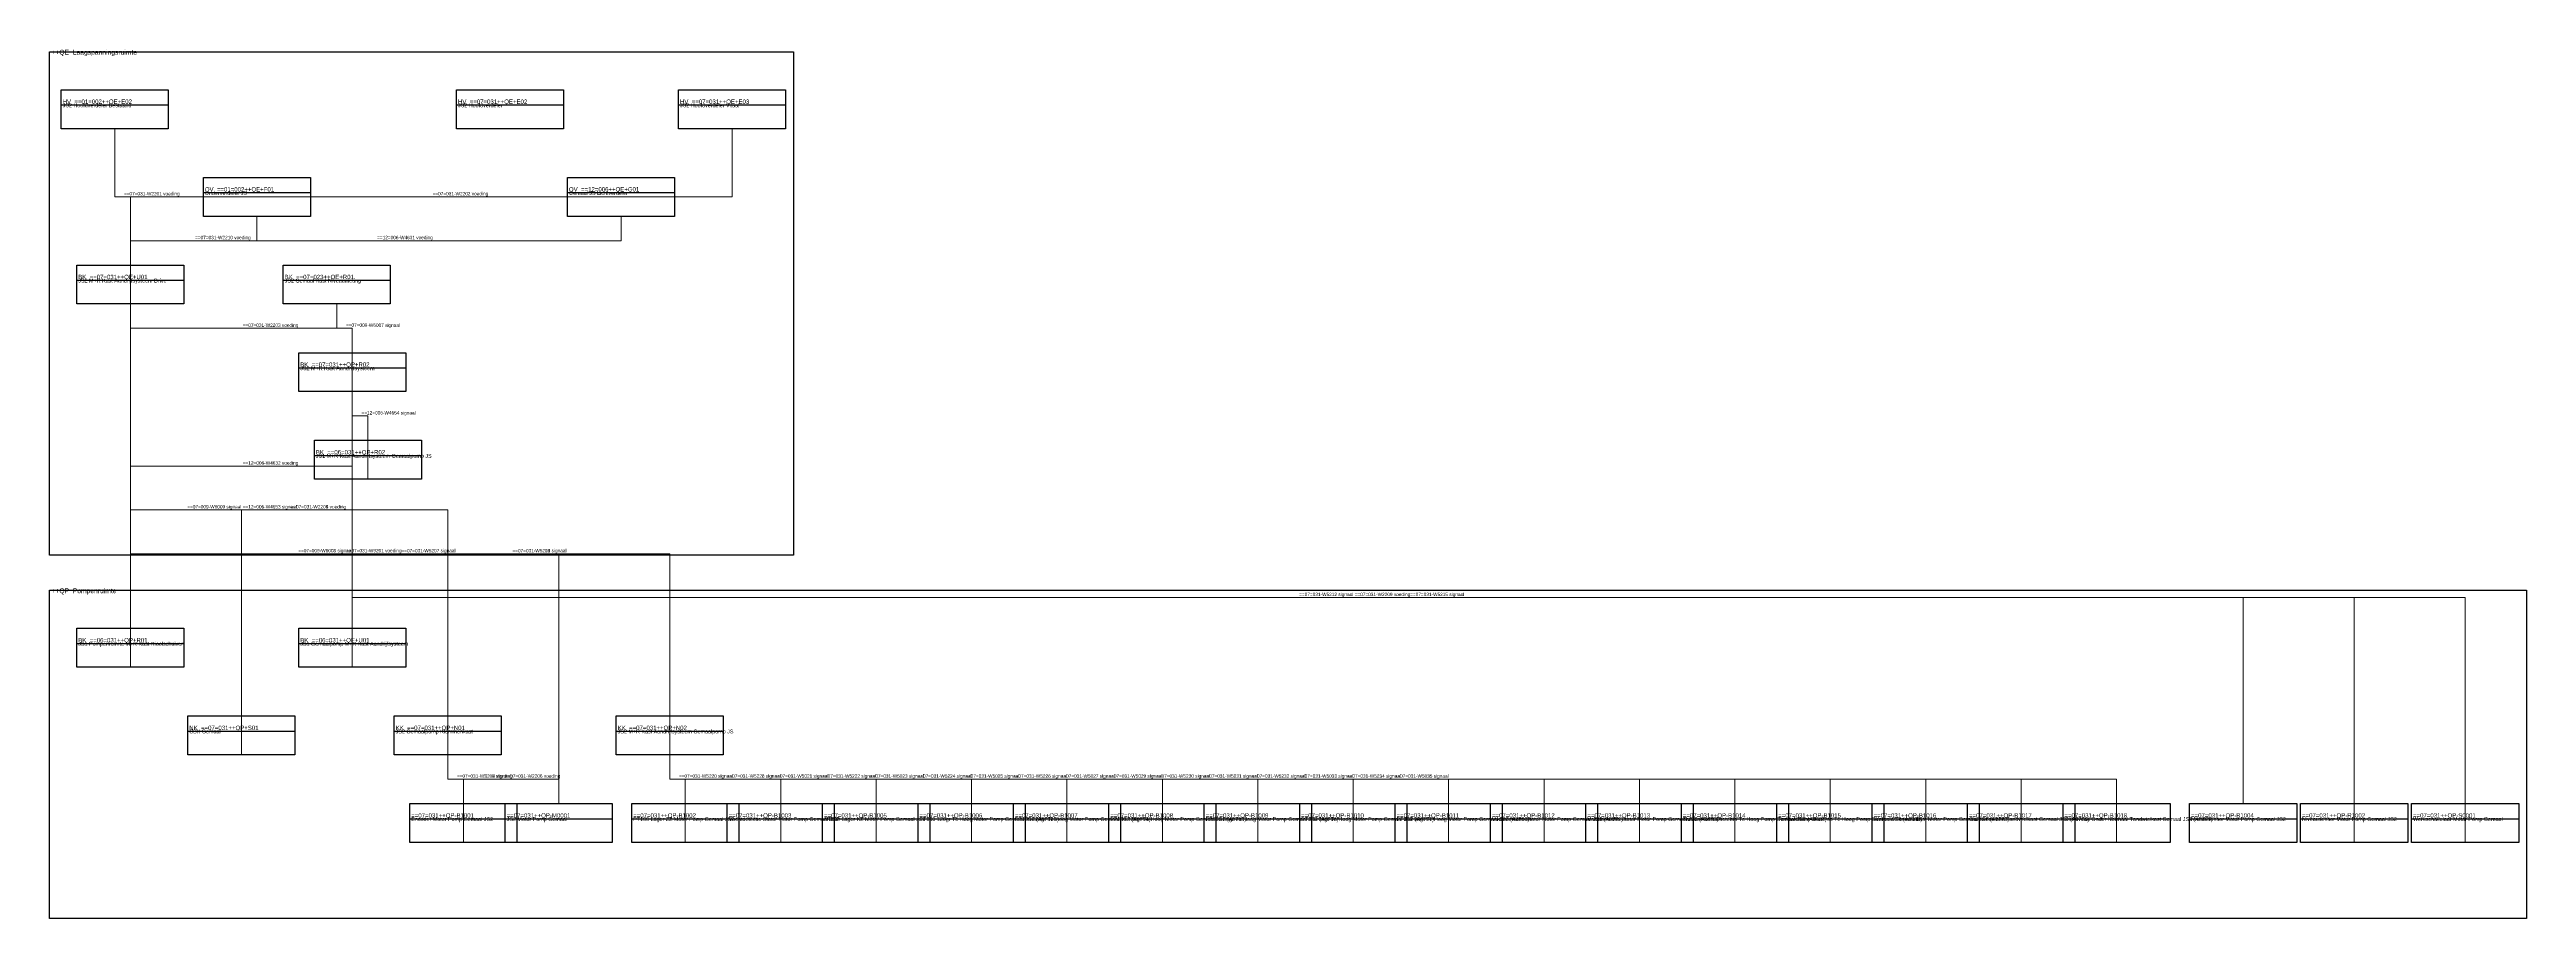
# Model space of a CAD drawing. Header units: millimetres. Extents: x 15 to 826, y -299 to -14.
import ezdxf

# ---------------------------------------------------------------- set-up
doc = ezdxf.new("R2010")
doc.units = ezdxf.units.MM
doc.linetypes.add('DASHED', pattern=[1, -1])
for name, color, linetype, true_color in [('HW_KAST', 7, 'Continuous', 0x000000), ('HW_KAST_HEADER', 7, 'Continuous', 0x1565c0), ('HW_RUIMTE', 7, 'Continuous', 0xa0a0a0), ('HW_TEKST', 7, 'Continuous', 0x000000), ('HW_VELDCOMPONENT', 7, 'Continuous', 0x000000), ('HW_VELDCOMPONENT_HEADER', 7, 'Continuous', 0x2e7d32), ('HW_VERBINDING', 7, 'Continuous', 0x505050)]:
    doc.layers.add(name, color=color, linetype=linetype, true_color=true_color)

msp = doc.modelspace()

# ---------------------------------------------------------------- linework, layer by layer
at = {"layer": 'HW_KAST', "true_color": 0x000000}
for points in [[(18.83, -27.43), (53.89, -27.43), (53.89, -40.18), (18.83, -40.18)], [(148.25, -27.43), (183.32, -27.43), (183.32, -40.18), (148.25, -40.18)], [(220.94, -27.43), (256, -27.43), (256, -40.18), (220.94, -40.18)], [(65.37, -56.12), (100.44, -56.12), (100.44, -68.88), (65.37, -68.88)], [(184.6, -56.12), (219.66, -56.12), (219.66, -68.88), (184.6, -68.88)], [(23.93, -84.81), (58.99, -84.81), (58.99, -97.57), (23.93, -97.57)], [(91.51, -84.81), (126.58, -84.81), (126.58, -97.57), (91.51, -97.57)], [(96.61, -113.51), (131.68, -113.51), (131.68, -126.26), (96.61, -126.26)], [(101.71, -142.2), (136.78, -142.2), (136.78, -154.95), (101.71, -154.95)], [(23.93, -203.72), (58.99, -203.72), (58.99, -216.47), (23.93, -216.47)], [(96.61, -203.72), (131.68, -203.72), (131.68, -216.47), (96.61, -216.47)], [(60.27, -232.41), (95.33, -232.41), (95.33, -245.17), (60.27, -245.17)], [(127.85, -232.41), (162.92, -232.41), (162.92, -245.17), (127.85, -245.17)], [(200.54, -232.41), (235.6, -232.41), (235.6, -245.17), (200.54, -245.17)]]:
    msp.add_lwpolyline(points, close=True, dxfattribs=at)
at = {"layer": 'HW_KAST_HEADER', "true_color": 0x1565c0}
for points in [[(18.83, -27.43), (53.89, -27.43), (53.89, -32.53), (18.83, -32.53)], [(148.25, -27.43), (183.32, -27.43), (183.32, -32.53), (148.25, -32.53)], [(220.94, -27.43), (256, -27.43), (256, -32.53), (220.94, -32.53)]]:
    msp.add_lwpolyline(points, close=True, dxfattribs=at)
at = {"layer": 'HW_KAST_HEADER', "true_color": 0x1976d2}
for points in [[(65.37, -56.12), (100.44, -56.12), (100.44, -61.22), (65.37, -61.22)], [(184.6, -56.12), (219.66, -56.12), (219.66, -61.22), (184.6, -61.22)]]:
    msp.add_lwpolyline(points, close=True, dxfattribs=at)
at = {"layer": 'HW_KAST_HEADER', "true_color": 0x6a1b9a}
for points in [[(23.93, -84.81), (58.99, -84.81), (58.99, -89.92), (23.93, -89.92)], [(91.51, -84.81), (126.58, -84.81), (126.58, -89.92), (91.51, -89.92)], [(96.61, -113.51), (131.68, -113.51), (131.68, -118.61), (96.61, -118.61)], [(101.71, -142.2), (136.78, -142.2), (136.78, -147.3), (101.71, -147.3)], [(23.93, -203.72), (58.99, -203.72), (58.99, -208.82), (23.93, -208.82)], [(96.61, -203.72), (131.68, -203.72), (131.68, -208.82), (96.61, -208.82)]]:
    msp.add_lwpolyline(points, close=True, dxfattribs=at)
at = {"layer": 'HW_KAST_HEADER', "true_color": 0x00695c}
msp.add_lwpolyline([(60.27, -232.41), (95.33, -232.41), (95.33, -237.51), (60.27, -237.51)], close=True, dxfattribs=at)
at = {"layer": 'HW_KAST_HEADER', "true_color": 0xe65100}
for points in [[(127.85, -232.41), (162.92, -232.41), (162.92, -237.51), (127.85, -237.51)], [(200.54, -232.41), (235.6, -232.41), (235.6, -237.51), (200.54, -237.51)]]:
    msp.add_lwpolyline(points, close=True, dxfattribs=at)
at = {"layer": 'HW_RUIMTE', "linetype": 'DASHED', "true_color": 0xa0a0a0}
for points in [[(15, -15), (258.56, -15), (258.56, -179.81), (15, -179.81)], [(15, -191.29), (826, -191.29), (826, -298.72), (15, -298.72)]]:
    msp.add_lwpolyline(points, close=True, dxfattribs=at)
at = {"layer": 'HW_VELDCOMPONENT', "true_color": 0x000000}
for points in [[(132.95, -261.11), (168.02, -261.11), (168.02, -273.86), (132.95, -273.86)], [(164.19, -261.11), (199.26, -261.11), (199.26, -273.86), (164.19, -273.86)], [(205.64, -261.11), (240.7, -261.11), (240.7, -273.86), (205.64, -273.86)], [(236.88, -261.11), (271.94, -261.11), (271.94, -273.86), (236.88, -273.86)], [(268.12, -261.11), (303.19, -261.11), (303.19, -273.86), (268.12, -273.86)], [(299.36, -261.11), (334.43, -261.11), (334.43, -273.86), (299.36, -273.86)], [(330.6, -261.11), (365.67, -261.11), (365.67, -273.86), (330.6, -273.86)], [(361.84, -261.11), (396.91, -261.11), (396.91, -273.86), (361.84, -273.86)], [(393.08, -261.11), (428.15, -261.11), (428.15, -273.86), (393.08, -273.86)], [(424.33, -261.11), (459.39, -261.11), (459.39, -273.86), (424.33, -273.86)], [(455.57, -261.11), (490.63, -261.11), (490.63, -273.86), (455.57, -273.86)], [(486.81, -261.11), (521.88, -261.11), (521.88, -273.86), (486.81, -273.86)], [(518.05, -261.11), (553.12, -261.11), (553.12, -273.86), (518.05, -273.86)], [(549.29, -261.11), (584.36, -261.11), (584.36, -273.86), (549.29, -273.86)], [(580.53, -261.11), (615.6, -261.11), (615.6, -273.86), (580.53, -273.86)], [(611.77, -261.11), (646.84, -261.11), (646.84, -273.86), (611.77, -273.86)], [(643.01, -261.11), (678.08, -261.11), (678.08, -273.86), (643.01, -273.86)], [(674.26, -261.11), (709.32, -261.11), (709.32, -273.86), (674.26, -273.86)], [(715.7, -261.11), (750.77, -261.11), (750.77, -273.86), (715.7, -273.86)], [(752.04, -261.11), (787.11, -261.11), (787.11, -273.86), (752.04, -273.86)], [(788.38, -261.11), (823.45, -261.11), (823.45, -273.86), (788.38, -273.86)]]:
    msp.add_lwpolyline(points, close=True, dxfattribs=at)
at = {"layer": 'HW_VELDCOMPONENT_HEADER', "true_color": 0x2e7d32}
for points in [[(132.95, -261.11), (168.02, -261.11), (168.02, -266.21), (132.95, -266.21)], [(164.19, -261.11), (199.26, -261.11), (199.26, -266.21), (164.19, -266.21)], [(205.64, -261.11), (240.7, -261.11), (240.7, -266.21), (205.64, -266.21)], [(236.88, -261.11), (271.94, -261.11), (271.94, -266.21), (236.88, -266.21)], [(268.12, -261.11), (303.19, -261.11), (303.19, -266.21), (268.12, -266.21)], [(299.36, -261.11), (334.43, -261.11), (334.43, -266.21), (299.36, -266.21)], [(330.6, -261.11), (365.67, -261.11), (365.67, -266.21), (330.6, -266.21)], [(361.84, -261.11), (396.91, -261.11), (396.91, -266.21), (361.84, -266.21)], [(393.08, -261.11), (428.15, -261.11), (428.15, -266.21), (393.08, -266.21)], [(424.33, -261.11), (459.39, -261.11), (459.39, -266.21), (424.33, -266.21)], [(455.57, -261.11), (490.63, -261.11), (490.63, -266.21), (455.57, -266.21)], [(486.81, -261.11), (521.88, -261.11), (521.88, -266.21), (486.81, -266.21)], [(518.05, -261.11), (553.12, -261.11), (553.12, -266.21), (518.05, -266.21)], [(549.29, -261.11), (584.36, -261.11), (584.36, -266.21), (549.29, -266.21)], [(580.53, -261.11), (615.6, -261.11), (615.6, -266.21), (580.53, -266.21)], [(611.77, -261.11), (646.84, -261.11), (646.84, -266.21), (611.77, -266.21)], [(643.01, -261.11), (678.08, -261.11), (678.08, -266.21), (643.01, -266.21)], [(674.26, -261.11), (709.32, -261.11), (709.32, -266.21), (674.26, -266.21)], [(715.7, -261.11), (750.77, -261.11), (750.77, -266.21), (715.7, -266.21)], [(752.04, -261.11), (787.11, -261.11), (787.11, -266.21), (752.04, -266.21)], [(788.38, -261.11), (823.45, -261.11), (823.45, -266.21), (788.38, -266.21)]]:
    msp.add_lwpolyline(points, close=True, dxfattribs=at)
at = {"layer": 'HW_VERBINDING', "lineweight": 18, "true_color": 0x505050}
for points in [[(36.36, -40.18), (36.36, -62.5), (41.46, -62.5), (41.46, -84.81)], [(238.47, -40.18), (238.47, -62.5), (41.46, -62.5), (41.46, -84.81)], [(202.13, -68.88), (202.13, -76.85), (41.46, -76.85), (41.46, -84.81)], [(82.9, -68.88), (82.9, -76.85), (41.46, -76.85), (41.46, -84.81)], [(114.14, -216.47), (114.14, -150.64), (41.46, -150.64), (41.46, -84.81)], [(41.46, -97.57), (41.46, -164.99), (77.8, -164.99), (77.8, -232.41)], [(41.46, -97.57), (41.46, -179.34), (181.73, -179.34), (181.73, -261.11)], [(41.46, -97.57), (41.46, -105.54), (114.14, -105.54), (114.14, -113.51)], [(41.46, -97.57), (41.46, -164.99), (145.38, -164.99), (145.38, -232.41)], [(41.46, -97.57), (41.46, -164.99), (145.38, -164.99), (145.38, -232.41)], [(109.04, -97.57), (109.04, -105.54), (114.14, -105.54), (114.14, -113.51)], [(41.46, -216.47), (41.46, -164.99), (114.14, -164.99), (114.14, -113.51)], [(77.8, -245.17), (77.8, -179.34), (114.14, -179.34), (114.14, -113.51)], [(769.57, -273.86), (769.57, -193.68), (114.14, -193.68), (114.14, -113.51)], [(805.92, -273.86), (805.92, -193.68), (114.14, -193.68), (114.14, -113.51)], [(145.38, -245.17), (145.38, -179.34), (114.14, -179.34), (114.14, -113.51)], [(119.24, -154.95), (119.24, -134.23), (114.14, -134.23), (114.14, -113.51)], [(114.14, -126.26), (114.14, -193.68), (733.23, -193.68), (733.23, -261.11)], [(114.14, -126.26), (114.14, -179.34), (218.07, -179.34), (218.07, -232.41)], [(114.14, -126.26), (114.14, -179.34), (218.07, -179.34), (218.07, -232.41)], [(114.14, -126.26), (114.14, -179.34), (218.07, -179.34), (218.07, -232.41)], [(150.49, -273.86), (150.49, -253.14), (145.38, -253.14), (145.38, -232.41)], [(660.55, -273.86), (660.55, -253.14), (218.07, -253.14), (218.07, -232.41)], [(254.41, -273.86), (254.41, -253.14), (218.07, -253.14), (218.07, -232.41)], [(535.58, -273.86), (535.58, -253.14), (218.07, -253.14), (218.07, -232.41)], [(348.13, -273.86), (348.13, -253.14), (218.07, -253.14), (218.07, -232.41)], [(441.86, -273.86), (441.86, -253.14), (218.07, -253.14), (218.07, -232.41)], [(629.31, -273.86), (629.31, -253.14), (218.07, -253.14), (218.07, -232.41)], [(285.65, -273.86), (285.65, -253.14), (218.07, -253.14), (218.07, -232.41)], [(598.07, -273.86), (598.07, -253.14), (218.07, -253.14), (218.07, -232.41)], [(504.34, -273.86), (504.34, -253.14), (218.07, -253.14), (218.07, -232.41)], [(566.82, -273.86), (566.82, -253.14), (218.07, -253.14), (218.07, -232.41)], [(316.89, -273.86), (316.89, -253.14), (218.07, -253.14), (218.07, -232.41)], [(473.1, -273.86), (473.1, -253.14), (218.07, -253.14), (218.07, -232.41)], [(691.79, -273.86), (691.79, -253.14), (218.07, -253.14), (218.07, -232.41)], [(379.38, -273.86), (379.38, -253.14), (218.07, -253.14), (218.07, -232.41)], [(223.17, -273.86), (223.17, -253.14), (218.07, -253.14), (218.07, -232.41)], [(410.62, -273.86), (410.62, -253.14), (218.07, -253.14), (218.07, -232.41)], [(145.38, -245.17), (145.38, -253.14), (181.73, -253.14), (181.73, -261.11)], [(145.38, -245.17), (145.38, -253.14), (150.49, -253.14), (150.49, -261.11)]]:
    msp.add_lwpolyline(points, dxfattribs=at)

# ---------------------------------------------------------------- texts
at = {"layer": 'HW_TEKST', "true_color": 0xa0a0a0}
for s, p in [('++QE  Laagspanningsruimte', (15.64, -15.96)), ('++QP  Pompenruimte', (15.64, -192.25))]:
    msp.add_text(s, height=1.5939, dxfattribs=at).set_placement(p)
at = {"layer": 'HW_TEKST', "true_color": 0x000000}
for s, height, p in [('JS2 Hoofdverdeler Bestaand', 1.2752, (19.3, -33.17)), ('JS2 Hoofdverdeler', 1.2752, (148.73, -33.17)), ('JS2 Hoofdverdeler Vitaal', 1.2752, (221.42, -33.17)), ('Onderverdeler JS', 1.2752, (65.85, -61.86)), ('Gemaal JS Lichtverdeler', 1.2752, (185.07, -61.86)), ('JS2 M+R Kast Aandrijfsysteem Drive', 1.2752, (24.4, -90.55)), ('JS2 Gemaal Kast Niveaumeting', 1.2752, (91.99, -90.55)), ('JS2 M+R Kast Aandrijfsysteem', 1.2752, (97.09, -119.24)), ('JS1 M+R Kast Aandrijfsysteem Gemaalpomp JS', 1.2752, (102.19, -147.94)), ('JS1 Pompenruimte M+R Kast Rioolschuiven', 1.2752, (24.4, -209.46)), ('JS1 Gemaalpomp M+R Kast Aandrijfsysteem', 1.2752, (97.09, -209.46)), ('CBX Gemaal', 1.275, (60.75, -238.15)), ('JS2 Gemaalpomp Klemmenkast', 1.2752, (128.33, -238.15)), ('JS2 M+R Kast Aandrijfsysteem Gemaalpomp JS', 1.2752, (201.01, -238.15)), ('Encoder Motor Pomp Gemaal JS2', 1.2752, (133.43, -266.84)), ('JS2 Motor Pomp Gemaal', 1.2752, (164.67, -266.84)), ('PT100 Lager ZZ Motor Pomp Gemaal JS2', 1.2752, (206.11, -266.84)), ('Vochtdetectie Stator Motor Pomp Gemaal JS2', 1.2752, (237.36, -266.84)), ('PT100 Lager KZ Motor Pomp Gemaal JS2', 1.2752, (268.6, -266.84)), ('PT100 120gr Te Hoog Motor Pomp Gemaal JS2 (A0791B)', 1.2752, (299.84, -266.84)), ('PT100 120gr Te Hoog Motor Pomp Gemaal JS2 (A0794)', 1.2752, (331.08, -266.84)), ('PT100 120gr Te Hoog Motor Pomp Gemaal JS2 (A0795)', 1.2752, (362.32, -266.84)), ('PT100 90gr Te Hoog Motor Pomp Gemaal JS2 (A0796)', 1.2752, (393.56, -266.84)), ('PT100 90gr Te Hoog Motor Pomp Gemaal JS2 (A0797)', 1.2752, (424.8, -266.84)), ('PT100 90gr Te Hoog Motor Pomp Gemaal JS2 (A0798)', 1.2752, (456.05, -266.84)), ('Vochtdetectie Stator Motor Pomp Gemaal JS2 (A0772)', 1.2752, (487.29, -266.84)), ('Vochtdetectie Stator Motor Pomp Gemaal JS2 (A0773)', 1.2752, (518.53, -266.84)), ('Tandwielkast Olietemp Te Hoog Pomp Gemaal JS2 (A0687)', 1.2752, (549.77, -266.84)), ('Tandwielkast Olietemp Te Hoog Pomp Gemaal JS2 (A0688)', 1.2752, (581.01, -266.84)), ('Water in Tandwielkast Motor Pomp Gemaal JS2 (A0775)', 1.2752, (612.25, -266.84)), ('Olieniveau Min Tandwielkast Gemaal JS2 (A0776)', 1.2752, (643.49, -266.84)), ('Olieniveau Onder Normaal Tandwielkast Gemaal JS2 (A0777)', 1.2752, (674.73, -266.84)), ('Niveausensor Motor Pomp Gemaal JS2', 1.2752, (716.18, -266.84)), ('Niveausensor Motor Pomp Gemaal JS2', 1.2752, (752.52, -266.84)), ('Werkschakelaar Motor Pomp Gemaal', 1.2752, (788.86, -266.84))]:
    msp.add_text(s, height=height, dxfattribs=at).set_placement(p)
at = {"layer": 'HW_TEKST', "true_color": 0xffffff}
for s, p in [('HV  ==01=002++QE+E02', (19.3, -32.06)), ('HV  ==07=031++QE+E02', (148.73, -32.06)), ('HV  ==07=031++QE+E03', (221.42, -32.06)), ('OV  ==01=002++QE+F01', (65.85, -60.75)), ('OV  ==12=006++QE+G01', (185.07, -60.75)), ('BK  ==07=031++QE+U01', (24.4, -89.44)), ('BK  ==07=023++QE+R01', (91.99, -89.44)), ('BK  ==07=031++QP+R02', (97.09, -118.13)), ('BK  ==06=031++QP+R02', (102.19, -146.82)), ('BK  ==06=031++QP+R01', (24.4, -208.35)), ('BK  ==06=031++QE+U01', (97.09, -208.35)), ('NK  ==07=031++QP+S01', (60.75, -237.04)), ('KK  ==07=031++QP+N01', (128.33, -237.04)), ('KK  ==07=031++QP+N02', (201.01, -237.04)), ('==07=031++QP-B1001', (133.43, -265.73)), ('==07=031++QP-M0001', (164.67, -265.73)), ('==07=031++QP-B1002', (206.11, -265.73)), ('==07=031++QP-B1003', (237.36, -265.73)), ('==07=031++QP-B1005', (268.6, -265.73)), ('==07=031++QP-B1006', (299.84, -265.73)), ('==07=031++QP-B1007', (331.08, -265.73)), ('==07=031++QP-B1008', (362.32, -265.73)), ('==07=031++QP-B1009', (393.56, -265.73)), ('==07=031++QP-B1010', (424.8, -265.73)), ('==07=031++QP-B1011', (456.05, -265.73)), ('==07=031++QP-B1012', (487.29, -265.73)), ('==07=031++QP-B1013', (518.53, -265.73)), ('==07=031++QP-B1014', (549.77, -265.73)), ('==07=031++QP-B1015', (581.01, -265.73)), ('==07=031++QP-B1016', (612.25, -265.73)), ('==07=031++QP-B1017', (643.49, -265.73)), ('==07=031++QP-B1018', (674.73, -265.73)), ('==07=031++QP-B1004', (716.18, -265.73)), ('==07=031++QP-R1002', (752.52, -265.73)), ('==07=031++QP-S0001', (788.86, -265.73))]:
    msp.add_text(s, height=1.4346, dxfattribs=at).set_placement(p)
at = {"layer": 'HW_TEKST', "true_color": 0x3c3c3c}
for s, p in [('==07=031-W2201 voeding', (39.39, -62.02)), ('==07=031-W2202 voeding', (140.44, -62.02)), ('==07=031-W2210 voeding', (62.66, -76.37)), ('==12=006-W4631 voeding', (122.27, -76.37)), ('==07=031-W2203 voeding', (78.28, -105.06)), ('==07=009-W6007 signaal', (112.07, -105.06)), ('==12=006-W4654 signaal', (117.17, -133.75)), ('==12=006-W4632 voeding', (78.28, -150.17)), ('==07=009-W6009 signaal', (60.11, -164.51)), ('==12=006-W4653 signaal', (78.28, -164.51)), ('==07=031-W2204 voeding', (93.9, -164.51)), ('==07=031-W2205 voeding', (93.9, -164.51)), ('==07=009-W6008 signaal', (96.45, -178.86)), ('==07=031-W9201 voeding', (112.07, -178.86)), ('==07=031-W5207 signaal', (130.24, -178.86)), ('==07=031-W5209 signaal', (166.58, -178.86)), ('==07=031-W5210 signaal', (166.58, -178.86)), ('==07=031-W5211 signaal', (166.58, -178.86)), ('==07=031-W5212 signaal', (424.17, -193.2)), ('==07=031-W2209 voeding', (442.34, -193.2)), ('==07=031-W5215 signaal', (460.51, -193.2)), ('==07=031-W5208 signaal', (148.41, -252.66)), ('==07=031-W2207 voeding', (148.41, -252.66)), ('==07=031-W2206 voeding', (164.03, -252.66)), ('==07=031-W5220 signaal', (221.1, -252.66)), ('==07=031-W5228 signaal', (236.72, -252.66)), ('==07=031-W5021 signaal', (252.34, -252.66)), ('==07=031-W5222 signaal', (267.96, -252.66)), ('==07=031-W5023 signaal', (283.58, -252.66)), ('==07=031-W5224 signaal', (299.2, -252.66)), ('==07=031-W5025 signaal', (314.82, -252.66)), ('==07=031-W5226 signaal', (330.44, -252.66)), ('==07=031-W5027 signaal', (346.06, -252.66)), ('==07=031-W5029 signaal', (361.68, -252.66)), ('==07=031-W5230 signaal', (377.3, -252.66)), ('==07=031-W5031 signaal', (392.92, -252.66)), ('==07=031-W5232 signaal', (408.55, -252.66)), ('==07=031-W5033 signaal', (424.17, -252.66)), ('==07=031-W5234 signaal', (439.79, -252.66)), ('==07=031-W5035 signaal', (455.41, -252.66))]:
    msp.add_text(s, height=1.1158, dxfattribs=at).set_placement(p)

doc.saveas('drawing.dxf')
